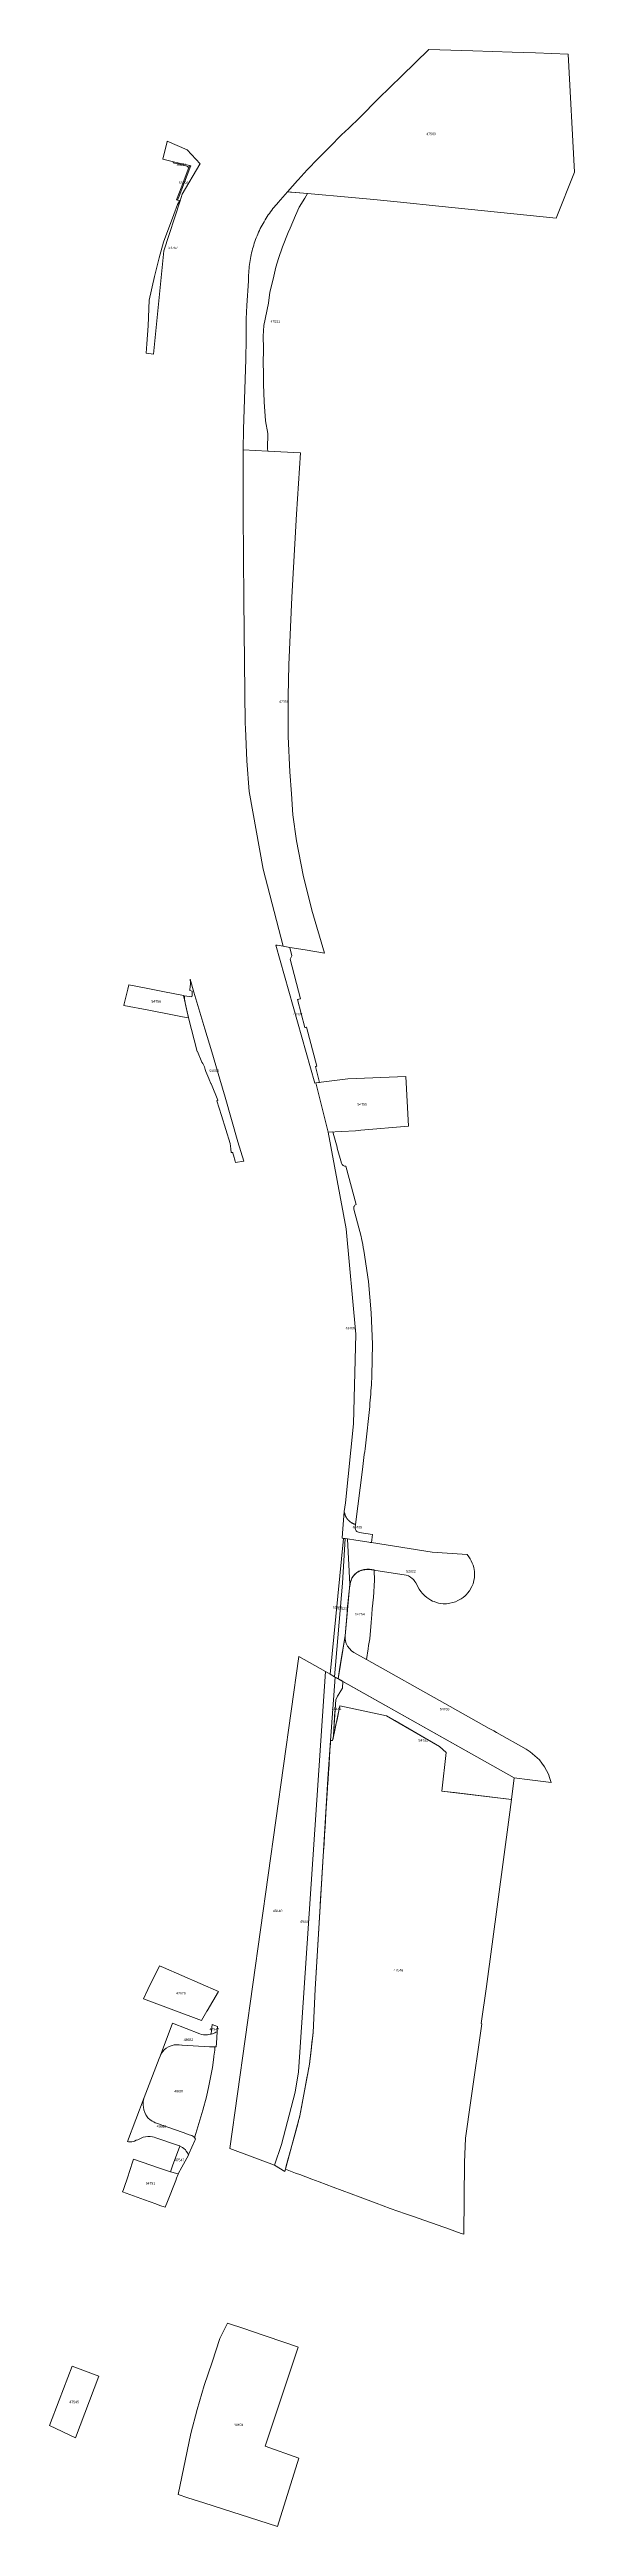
# Model space of a CAD drawing. Header units: metres. Extents: x 105313 to 106240, y 111784 to 118148.
# Drawn here: x 105846 to 106057, y 114529 to 115527 of the extents above; entities that cross this region are included whole.
import ezdxf
from ezdxf.enums import TextEntityAlignment as Align

# ---------------------------------------------------------------- set-up
doc = ezdxf.new("R2010")
doc.units = ezdxf.units.M
doc.layers.add('60-PREDIAL-COD', color=8, linetype='Continuous', lineweight=5)
doc.layers.add('60-PREDIAL-LOTE', color=42, linetype='CONTINUOUS', lineweight=13)

msp = doc.modelspace()

# ---------------------------------------------------------------- linework, layer by layer
at = {"layer": '60-PREDIAL-LOTE'}
for points in [[(105945.8375, 115474.1608), (105949.5065, 115478.1454), (105953.9105, 115482.7387), (105958.5781, 115487.3629), (105963.3473, 115492.1692), (105966.2127, 115494.8823), (105970.6425, 115499.2297), (105978.2697, 115506.8032), (105987.5667, 115515.9263), (105998.4808, 115526.5485), (106016.227, 115525.9783), (106032.0488, 115525.4699), (106041.4913, 115525.1665), (106054.6159, 115524.7449), (106057.2019, 115477.1278), (106049.8344, 115458.6044), (106002.5338, 115463.473), (105987.1332, 115465.0582), (105976.4168, 115466.1612), (105967.4245, 115466.9958), (105949.6211, 115468.5587), (105944.9738, 115468.9666), (105942.7631, 115469.1607), (105941.6185, 115469.2612), (105945.5719, 115473.8724), (105945.8375, 115474.1608)], [(105897.3005, 115465.8679), (105897.9035, 115467.4599), (105902.1988, 115478.7994), (105902.561, 115479.7549), (105902.1057, 115479.8715), (105897.9722, 115480.7997), (105895.6126, 115481.3787), (105891.2779, 115482.4426), (105893.0215, 115489.4984), (105893.0459, 115489.5974), (105901.1787, 115486.1072), (105906.3531, 115480.5818), (105906.284, 115480.4636), (105899.1888, 115468.3215), (105898.3038, 115465.6335), (105891.7162, 115445.5145), (105887.6086, 115403.9168), (105884.809, 115404.3415), (105884.5734, 115404.3772), (105884.889, 115408.0112), (105885.4095, 115415.3387), (105885.8938, 115425.6175), (105887.9769, 115435.1643), (105888.339, 115436.8238), (105889.878, 115442.6941), (105891.5394, 115449.0313), (105895.8215, 115460.177), (105897.3092, 115464.1828), (105898.0064, 115465.5101), (105898.1175, 115465.7216), (105897.3135, 115465.8656), (105897.3005, 115465.8679)], [(105902.0596, 115479.7499), (105901.7993, 115479.0633), (105901.7965, 115479.0651), (105901.5577, 115479.2228), (105901.4645, 115479.2844), (105901.2567, 115479.4217), (105901.2456, 115479.429), (105901.0029, 115479.5894), (105900.0345, 115479.8405), (105897.569, 115480.48), (105897.5595, 115480.4825), (105897.363, 115480.5335), (105897.2258, 115480.5691), (105895.5139, 115480.9778), (105895.5931, 115481.2996), (105895.6126, 115481.3787), (105897.9722, 115480.7997), (105902.1057, 115479.8715), (105902.0596, 115479.7499)], [(105897.9035, 115467.4599), (105897.3005, 115465.8679), (105896.8477, 115465.9941), (105898.6909, 115470.8658), (105901.7993, 115479.0633), (105902.0596, 115479.7499), (105902.1057, 115479.8715), (105902.561, 115479.7549), (105902.1988, 115478.7994), (105897.9035, 115467.4599)], [(105933.5888, 115364.8834), (105923.7235, 115365.3781), (105923.8525, 115373.7613), (105924.8071, 115401.812), (105924.8528, 115410.0314), (105924.8931, 115418.1101), (105925.1522, 115423.4536), (105925.8844, 115433.4666), (105925.9069, 115435.7561), (105925.9548, 115436.8494), (105926.0095, 115437.6463), (105926.072, 115438.4432), (105926.1579, 115439.2322), (105926.2517, 115440.0213), (105926.3533, 115440.8103), (105926.4782, 115441.5994), (105926.6111, 115442.3885), (105926.7673, 115443.1697), (105926.9236, 115443.951), (105927.1033, 115444.7244), (105927.2908, 115445.4979), (105927.494, 115446.2713), (105927.7127, 115447.0369), (105927.9393, 115447.7947), (105928.1893, 115448.5525), (105928.4394, 115449.3104), (105928.7127, 115450.0603), (105928.994, 115450.8025), (105929.2909, 115451.5447), (105929.6034, 115452.279), (105929.9237, 115453.0056), (105930.2518, 115453.7321), (105930.6034, 115454.4431), (105930.9628, 115455.154), (105931.33, 115455.8649), (105931.7128, 115456.5603), (105932.1112, 115457.2477), (105932.5175, 115457.9352), (105932.9394, 115458.6149), (105933.3691, 115459.279), (105933.8144, 115459.943), (105934.2675, 115460.5992), (105934.7363, 115461.2399), (105935.2128, 115461.8805), (105935.6972, 115462.5133), (105936.1972, 115463.1305), (105936.705, 115463.7399), (105937.2285, 115464.3492), (105937.7597, 115464.9431), (105941.6185, 115469.2612), (105949.6211, 115468.5587), (105948.5806, 115466.6893), (105946.204, 115463.1342), (105944.7263, 115459.7934), (105942.5935, 115454.6078), (105941.848, 115452.8993), (105939.5729, 115447.1485), (105937.9372, 115442.4902), (105936.8598, 115438.9769), (105935.7674, 115434.146), (105934.4311, 115428.9053), (105933.9113, 115424.411), (105931.9887, 115415.5085), (105931.722, 115411.1117), (105931.875, 115406.1362), (105931.822, 115399.9053), (105931.9043, 115396.7537), (105931.9573, 115391.887), (105932.2114, 115384.7375), (105932.7506, 115377.0607), (105933.6419, 115372.0191), (105933.5682, 115365.9371), (105933.5888, 115364.8834)], [(105948.7334, 115164.0538), (105942.4998, 115165.0975), (105939.812, 115165.5476), (105931.7278, 115196.5814), (105931.7269, 115196.586), (105926.1221, 115227.8704), (105925.1644, 115240.2615), (105925.1641, 115240.2655), (105924.6171, 115253.3829), (105924.5398, 115255.2196), (105924.0168, 115304.9759), (105923.7348, 115339.9373), (105923.7235, 115365.3781), (105933.5888, 115364.8834), (105946.7731, 115364.2222), (105945.1453, 115339.5426), (105943.3544, 115306.111), (105942.1475, 115278.8898), (105941.8353, 115266.2231), (105941.8949, 115250.0374), (105942.4928, 115235.7255), (105943.1116, 115226.8929), (105943.743, 115218.4111), (105945.1439, 115207.9543), (105947.8651, 115194.1456), (105951.4128, 115180.0849), (105956.5194, 115162.7502), (105948.7334, 115164.0538)], [(105945.6429, 115144.1115), (105948.5539, 115132.8427), (105948.7705, 115132.8937), (105949.0369, 115132.9565), (105949.2359, 115133.0031), (105953.4337, 115117.2681), (105953.1025, 115117.1837), (105952.9127, 115117.1353), (105952.8493, 115117.1191), (105954.524, 115110.7199), (105953.0071, 115110.5221), (105952.5615, 115110.464), (105936.8666, 115166.0413), (105937.3515, 115165.96), (105939.812, 115165.5476), (105942.4998, 115165.0975), (105943.3643, 115161.7461), (105942.5789, 115160.3821), (105946.7767, 115144.4125), (105946.1083, 115144.2351), (105945.8101, 115144.1559), (105945.6429, 115144.1115)], [(105875.7839, 115142.3366), (105877.1879, 115148.2365), (105877.6045, 115149.9875), (105884.6866, 115148.6543), (105891.9711, 115147.2216), (105899.6965, 115145.7007), (105900.0914, 115143.9482), (105900.1228, 115143.8084), (105900.1558, 115143.6621), (105900.5063, 115142.1048), (105901.328, 115138.4536), (105901.6541, 115137.0044), (105901.7142, 115136.7392), (105899.311, 115137.208), (105894.536, 115138.1177), (105885.7308, 115139.7953), (105875.6368, 115141.7184), (105875.7839, 115142.3366)], [(105903.8641, 115147.1226), (105908.2548, 115132.3374), (105911.0428, 115123.0738), (105914.2704, 115112.0938), (105916.4109, 115104.8122), (105921.5605, 115086.7886), (105923.95, 115078.985), (105920.6184, 115078.4809), (105920.4777, 115078.9786), (105919.7837, 115081.4336), (105919.5428, 115082.2859), (105919.4735, 115082.5312), (105918.8435, 115082.4821), (105918.8054, 115082.4791), (105918.7191, 115084.0547), (105918.3998, 115086.1681), (105915.024, 115097.3624), (105913.044, 115103.3616), (105913.5403, 115103.5383), (105910.9038, 115109.9346), (105910.8211, 115110.1353), (105910.7372, 115110.3386), (105910.0602, 115111.9812), (105909.8885, 115112.3819), (105908.7001, 115115.1564), (105908.3761, 115115.9128), (105908.0904, 115116.9976), (105907.4799, 115118.3512), (105907.073, 115118.9548), (105905.2592, 115123.1892), (105905.2269, 115123.1972), (105901.7142, 115136.7392), (105900.0914, 115143.9482), (105900.0648, 115145.0475), (105900.0934, 115145.6242), (105903.0728, 115145.1853), (105903.0914, 115145.8154), (105903.1407, 115147.4798), (105902.2052, 115147.7655), (105902.275, 115148.5226), (105902.3078, 115148.8775), (105902.3582, 115149.4243), (105902.3585, 115149.4275), (105902.4225, 115150.1211), (105902.4719, 115150.6566), (105902.3773, 115152.334), (105903.8641, 115147.1226)], [(105971.0919, 115091.4827), (105968.9123, 115091.2561), (105957.8898, 115090.7331), (105953.0071, 115110.5221), (105965.8264, 115112.1936), (105989.1859, 115113.1387), (105990.3263, 115093.1621), (105971.0919, 115091.4827)], [(105968.9005, 114932.8381), (105968.8482, 114932.8503), (105968.7545, 114932.8815), (105968.6529, 114932.9049), (105968.5514, 114932.9441), (105968.4498, 114932.9753), (105968.356, 114933.0065), (105968.2545, 114933.0456), (105968.1607, 114933.0846), (105968.067, 114933.1237), (105967.9654, 114933.1706), (105967.8717, 114933.2095), (105967.7779, 114933.2565), (105967.6842, 114933.3034), (105967.5904, 114933.3503), (105967.5044, 114933.405), (105967.4107, 114933.4518), (105967.317, 114933.5065), (105967.2309, 114933.5612), (105967.1451, 114933.6159), (105967.0592, 114933.6783), (105966.9732, 114933.7331), (105966.8873, 114933.7956), (105966.8014, 114933.8581), (105966.7153, 114933.9206), (105966.6373, 114933.9909), (105966.5592, 114934.0534), (105966.4811, 114934.1237), (105966.4029, 114934.194), (105966.3248, 114934.2643), (105966.2467, 114934.3347), (105966.1764, 114934.4128), (105966.0982, 114934.4831), (105966.0279, 114934.5612), (105965.9576, 114934.6393), (105965.8874, 114934.7175), (105965.8249, 114934.7956), (105965.7545, 114934.8737), (105965.692, 114934.9597), (105965.6295, 114935.0378), (105965.567, 114935.1237), (105965.5045, 114935.2097), (105965.442, 114935.2956), (105965.3873, 114935.3815), (105965.3326, 114935.4753), (105965.2779, 114935.5612), (105965.2233, 114935.655), (105965.1764, 114935.7409), (105965.1217, 114935.8347), (105965.0748, 114935.9284), (105965.028, 114936.0222), (105964.9889, 114936.1159), (105964.942, 114936.2097), (105964.9029, 114936.3112), (105964.8639, 114936.405), (105964.8248, 114936.4987), (105964.7858, 114936.6003), (105964.7545, 114936.7018), (105964.7233, 114936.7956), (105964.692, 114936.8972), (105964.6608, 114936.9987), (105964.6296, 114937.1003), (105964.6061, 114937.2018), (105964.5827, 114937.3034), (105964.5592, 114937.405), (105964.5358, 114937.5065), (105964.5203, 114937.6081), (105964.39, 114937.9373), (105964.3873, 114937.944), (105964.9264, 114941.4987), (105968.2158, 114973.3267), (105969.1224, 115009.4282), (105965.2099, 115051.8429), (105957.8898, 115090.7331), (105959.7991, 115090.8237), (105960.2251, 115089.3163), (105961.5329, 115084.6887), (105961.5347, 115084.6817), (105961.6363, 115084.3225), (105963.3735, 115078.2283), (105963.4761, 115077.9579), (105963.4779, 115077.9549), (105963.6229, 115077.7087), (105963.6249, 115077.7063), (105963.8097, 115077.4877), (105963.8169, 115077.4809), (105964.0311, 115077.3017), (105964.0347, 115077.2993), (105964.2719, 115077.1599), (105964.2763, 115077.1575), (105964.2811, 115077.1553), (105964.5525, 115077.0533), (105964.8355, 115076.9989), (105964.8401, 115076.9985), (105965.1247, 115076.9927), (105969.2139, 115061.6503), (105968.9715, 115061.5057), (105968.9671, 115061.5021), (105968.7571, 115061.3219), (105968.5775, 115061.1039), (105968.5745, 115061.0989), (105968.4377, 115060.8583), (105968.3425, 115060.5925), (105968.3415, 115060.5881), (105968.2937, 115060.3143), (105968.2937, 115060.0319), (105968.2943, 115060.0271), (105968.3417, 115059.7535), (105971.2361, 115048.7655), (105971.3949, 115047.9645), (105971.6325, 115046.7347), (105971.8643, 115045.5019), (105972.0905, 115044.2655), (105972.3075, 115043.0427), (105974.1413, 115030.5583), (105974.1429, 115030.5413), (105975.2943, 115017.9927), (105975.2955, 115017.9717), (105975.7635, 115005.3831), (105975.7635, 115005.3687), (105975.5471, 114992.7667), (105975.4889, 114991.5261), (105975.4233, 114990.2711), (105975.3515, 114989.0185), (105975.2737, 114987.7683), (105975.1901, 114986.5209), (105975.1011, 114985.2759), (105975.0067, 114984.0333), (105974.9073, 114982.7933), (105974.8029, 114981.5559), (105974.6943, 114980.3211), (105974.5809, 114979.0887), (105974.4637, 114977.8589), (105974.3427, 114976.6317), (105974.2179, 114975.4071), (105974.0897, 114974.1847), (105973.9583, 114972.9651), (105973.8239, 114971.7477), (105973.6869, 114970.5331), (105973.5471, 114969.3207), (105973.4053, 114968.1107), (105973.2611, 114966.9033), (105973.1153, 114965.6983), (105972.9679, 114964.4955), (105972.8189, 114963.2949), (105972.6689, 114962.0969), (105972.5171, 114960.8957), (105972.3653, 114959.7033), (105972.2131, 114958.5129), (105972.0605, 114957.3249), (105971.9075, 114956.1391), (105971.7549, 114954.9549), (105968.9005, 114932.8381)], [(105975.43, 114925.5034), (105975.426, 114925.4739), (105975.3917, 114925.4792), (105975.3454, 114925.4864), (105974.9865, 114925.5421), (105974.9209, 114925.5523), (105974.2841, 114925.6512), (105973.5723, 114925.7617), (105969.1114, 114926.4544), (105965.6984, 114926.9844), (105965.6952, 114926.9849), (105964.7358, 114927.1259), (105964.736, 114927.1297), (105964.71, 114927.1328), (105964.1503, 114927.2001), (105963.5349, 114927.2662), (105963.5404, 114927.3236), (105963.6948, 114929.2579), (105964.3873, 114937.944), (105964.39, 114937.9373), (105964.5203, 114937.6081), (105964.5358, 114937.5065), (105964.5592, 114937.405), (105964.5827, 114937.3034), (105964.6061, 114937.2018), (105964.6296, 114937.1003), (105964.6608, 114936.9987), (105964.692, 114936.8972), (105964.7233, 114936.7956), (105964.7545, 114936.7018), (105964.7858, 114936.6003), (105964.8248, 114936.4987), (105964.8639, 114936.405), (105964.9029, 114936.3112), (105964.942, 114936.2097), (105964.9889, 114936.1159), (105965.028, 114936.0222), (105965.0748, 114935.9284), (105965.1217, 114935.8347), (105965.1764, 114935.7409), (105965.2233, 114935.655), (105965.2779, 114935.5612), (105965.3326, 114935.4753), (105965.3873, 114935.3815), (105965.442, 114935.2956), (105965.5045, 114935.2097), (105965.567, 114935.1237), (105965.6295, 114935.0378), (105965.692, 114934.9597), (105965.7545, 114934.8737), (105965.8249, 114934.7956), (105965.8874, 114934.7175), (105965.9576, 114934.6393), (105966.0279, 114934.5612), (105966.0982, 114934.4831), (105966.1764, 114934.4128), (105966.2467, 114934.3347), (105966.3248, 114934.2643), (105966.4029, 114934.194), (105966.4811, 114934.1237), (105966.5592, 114934.0534), (105966.6373, 114933.9909), (105966.7153, 114933.9206), (105966.8014, 114933.8581), (105966.8873, 114933.7956), (105966.9732, 114933.7331), (105967.0592, 114933.6783), (105967.1451, 114933.6159), (105967.2309, 114933.5612), (105967.317, 114933.5065), (105967.4107, 114933.4518), (105967.5044, 114933.405), (105967.5904, 114933.3503), (105967.6842, 114933.3034), (105967.7779, 114933.2565), (105967.8717, 114933.2095), (105967.9654, 114933.1706), (105968.067, 114933.1237), (105968.1607, 114933.0846), (105968.2545, 114933.0456), (105968.356, 114933.0065), (105968.4498, 114932.9753), (105968.5514, 114932.9441), (105968.6529, 114932.9049), (105968.7545, 114932.8815), (105968.8482, 114932.8503), (105968.9005, 114932.8381), (105968.7704, 114931.8309), (105968.7559, 114931.4883), (105968.8001, 114931.1481), (105968.9017, 114930.8205), (105969.0579, 114930.5152), (105969.2639, 114930.2409), (105969.5138, 114930.0059), (105969.8001, 114929.8171), (105970.1145, 114929.68), (105970.4477, 114929.5986), (105975.8731, 114928.7576), (105975.43, 114925.5034)], [(105963.7809, 114909.1149), (105960.5305, 114871.4753), (105958.7691, 114872.4641), (105964.1503, 114927.2001), (105964.7101, 114927.1329), (105964.7361, 114927.1297), (105964.7359, 114927.1259), (105963.7809, 114909.1149)], [(105965.6952, 114926.9849), (105965.6981, 114926.9294), (105966.6803, 114908.7014), (105964.7639, 114887.9666), (105961.9342, 114870.6868), (105960.7859, 114871.3318), (105960.5304, 114871.4751), (105963.7809, 114909.1149), (105964.7358, 114927.1259), (105965.6952, 114926.9849)], [(105975.426, 114925.4739), (105999.8417, 114921.6825), (106013.9076, 114920.7194), (106014.6149, 114919.6912), (106015.2018, 114918.8861), (106015.5864, 114918.169), (106016.0309, 114917.2013), (106016.3138, 114916.4624), (106016.6463, 114915.4851), (106016.878, 114913.9162), (106016.9278, 114912.7512), (106016.8811, 114911.457), (106016.6854, 114910.2804), (106016.3529, 114908.8536), (106015.8835, 114907.8372), (106014.8335, 114906.0231), (106014.1382, 114905.1297), (106013.6339, 114904.5341), (106013.1526, 114904.0301), (106012.3263, 114903.3714), (106011.547, 114902.8521), (106010.2314, 114902.1255), (106009.2839, 114901.7055), (106008.2372, 114901.3161), (106006.9666, 114901.0484), (106005.6295, 114900.888), (106004.3349, 114900.8792), (106003.3414, 114900.9988), (106002.4317, 114901.1543), (106001.6058, 114901.4056), (106000.6722, 114901.7166), (105999.9991, 114901.9706), (105999.2809, 114902.3534), (105998.455, 114902.8438), (105997.653, 114903.4539), (105996.9082, 114904.0807), (105995.9053, 114904.9763), (105995.2271, 114905.8143), (105994.6349, 114906.7765), (105994.1263, 114907.7007), (105993.7847, 114908.371), (105993.3372, 114909.2412), (105992.927, 114909.8572), (105992.2784, 114910.5876), (105991.8087, 114911.0104), (105991.1134, 114911.5819), (105990.2782, 114912.0638), (105989.4433, 114912.3716), (105974.544, 114914.5975), (105973.9012, 114914.6664), (105973.5148, 114914.6756), (105973.1242, 114914.6481), (105972.6647, 114914.5884), (105972.2731, 114914.5373), (105971.7768, 114914.4133), (105971.4413, 114914.3122), (105971.0875, 114914.202), (105970.6136, 114914.0039), (105970.177, 114913.7835), (105969.754, 114913.5258), (105969.3817, 114913.287), (105969.0922, 114913.0666), (105968.8384, 114912.8289), (105968.6054, 114912.5725), (105968.3229, 114912.2702), (105968.0469, 114911.9544), (105967.7995, 114911.5876), (105967.5499, 114911.1478), (105967.3601, 114910.7441), (105967.1635, 114910.2734), (105967.0093, 114909.8136), (105966.8864, 114909.4005), (105966.6803, 114908.7014), (105965.6981, 114926.9294), (105965.6952, 114926.9849), (105965.6984, 114926.9844), (105969.1114, 114926.4544), (105973.5723, 114925.7617), (105974.2841, 114925.6512), (105974.9209, 114925.5523), (105974.9865, 114925.5421), (105975.3454, 114925.4864), (105975.3917, 114925.4792), (105975.426, 114925.4739)], [(105976.4308, 114914.5042), (105976.4546, 114914.0909), (105976.6583, 114910.5549), (105976.6491, 114910.4257), (105976.1521, 114903.4322), (105976.0849, 114902.486), (105975.8038, 114899.8459), (105975.7045, 114898.9134), (105975.5097, 114896.5168), (105975.3815, 114894.9393), (105975.249, 114893.3086), (105974.716, 114886.7513), (105974.3852, 114884.7387), (105974.265, 114884.0074), (105974.207, 114883.6546), (105974.1243, 114883.1516), (105974.0906, 114882.9468), (105974.0462, 114882.677), (105973.356, 114878.4777), (105968.332, 114881.2985), (105967.3488, 114881.9662), (105966.4926, 114882.7908), (105965.7884, 114883.7483), (105965.2562, 114884.8111), (105964.9366, 114885.8353), (105964.7773, 114886.8964), (105964.782, 114887.9693), (105965.5426, 114897.3268), (105965.7475, 114899.848), (105965.86, 114900.9045), (105966.1411, 114903.545), (105966.2808, 114904.8557), (105966.3844, 114905.83), (105966.5701, 114907.2577), (105966.7494, 114908.6863), (105966.9696, 114909.765), (105967.3562, 114910.7958), (105967.6699, 114911.3486), (105967.8996, 114911.7532), (105968.5865, 114912.6137), (105969.3997, 114913.3558), (105970.3193, 114913.9612), (105971.3223, 114914.4149), (105972.3842, 114914.7058), (105973.4784, 114914.8265), (105974.5781, 114914.7743), (105976.4308, 114914.5042)], [(105973.356, 114878.4777), (106004.8982, 114860.7687), (106022.8787, 114850.673), (106024.6687, 114849.668), (106025.7176, 114849.0792), (106037.6674, 114842.3699), (106039.2733, 114841.2848), (106043.0535, 114838.043), (106044.0967, 114836.6598), (106045.1401, 114835.2763), (106045.9417, 114833.7403), (106046.7434, 114832.2041), (106047.2814, 114830.5571), (106047.8195, 114828.9099), (106039.2516, 114830.0234), (106032.8861, 114830.8505), (105961.9408, 114870.6833), (105962.7179, 114875.3625), (105964.782, 114887.9693), (105964.7773, 114886.8964), (105964.9366, 114885.8353), (105965.2562, 114884.8111), (105965.7884, 114883.7483), (105966.4926, 114882.7908), (105967.3488, 114881.9662), (105968.332, 114881.2985), (105973.356, 114878.4777)], [(105939.2, 114683.2), (105936.333, 114674.857), (105918.298, 114681.601), (105946.089, 114879.583), (105956.853, 114873.54), (105946, 114712.4), (105944.6, 114704.2), (105939.2, 114683.2)], [(105958.769, 114872.4641), (105960.5304, 114871.4751), (105960.7859, 114871.3318), (105960.7842, 114871.3083), (105958.8505, 114845.8047), (105958.8453, 114845.7383), (105958.561, 114842.1222), (105957.8483, 114830.3455), (105952.6587, 114745.7601), (105951.868, 114728.322), (105950.454, 114715.532), (105946.546, 114694.679), (105940.4737, 114672.3206), (105940.4324, 114672.3459), (105936.333, 114674.857), (105939.2, 114683.2), (105944.6, 114704.2), (105946, 114712.4), (105956.853, 114873.54), (105958.769, 114872.4641)], [(105960.7815, 114871.2733), (105960.784, 114871.3083), (105960.7851, 114871.3236), (105960.7857, 114871.3319), (105960.9893, 114871.2176), (105961.2822, 114871.0531), (105961.3748, 114871.0011), (105961.6574, 114870.8424), (105961.6896, 114870.8243), (105961.9278, 114870.6906), (105961.9343, 114870.687), (105962.0405, 114870.6273), (105962.1154, 114870.5854), (105962.1953, 114870.5405), (105962.2263, 114870.5231), (105962.2702, 114870.4984), (105962.3512, 114870.453), (105962.4048, 114870.4229), (105962.5081, 114870.3649), (105962.5411, 114870.3463), (105962.6666, 114870.2759), (105962.724, 114870.2437), (105962.8288, 114870.1848), (105962.8365, 114870.1804), (105962.9777, 114870.1012), (105963.0203, 114870.0773), (105963.1219, 114870.0202), (105963.1615, 114869.998), (105963.2619, 114869.9416), (105963.3083, 114869.9156), (105963.4378, 114869.8429), (105963.4561, 114869.8326), (105963.5639, 114869.772), (105963.5664, 114869.7707), (105963.713, 114869.6884), (105963.7623, 114869.6607), (105963.768, 114869.6575), (105963.8329, 114869.621), (105963.8373, 114869.6186), (105963.8371, 114869.6128), (105963.8367, 114869.6038), (105963.6903, 114866.864), (105962.3267, 114864.6906), (105960.9865, 114862.3817), (105960.0946, 114848.0059), (105960.0781, 114847.7396), (105959.6727, 114845.802), (105959.6632, 114845.802), (105959.6208, 114845.8022), (105958.8505, 114845.8047), (105960.7815, 114871.2733)], [(105951.4116, 114724.1945), (105951.714, 114726.9308), (105951.78, 114727.5272), (105951.8678, 114728.3222), (105952.6587, 114745.7601), (105954.6981, 114779.0104), (105954.7534, 114779.9017), (105955.4077, 114790.2417), (105955.435, 114790.6735), (105956.105, 114801.2624), (105956.288, 114804.1554), (105956.5242, 114807.8889), (105956.7162, 114810.9224), (105957.0763, 114816.6136), (105957.3297, 114820.6195), (105957.7082, 114826.6016), (105957.7226, 114826.8296), (105957.8618, 114829.0295), (105957.8997, 114829.6283), (105957.95, 114830.423), (105957.9973, 114831.2253), (105958.0326, 114831.8243), (105958.1254, 114833.3979), (105958.1304, 114833.4837), (105958.1564, 114833.9242), (105958.4787, 114839.3933), (105958.5105, 114839.9323), (105958.5568, 114840.7185), (105958.5922, 114841.3174), (105958.639, 114842.112), (105958.6537, 114842.2872), (105958.7062, 114842.9133), (105958.7563, 114843.5112), (105958.843, 114844.5449), (105958.8667, 114844.8269), (105958.8932, 114845.1428), (105958.9486, 114845.8044), (105958.96, 114845.94), (105959.685, 114845.861), (105959.7556, 114845.8533), (105959.8134, 114846.1287), (105961.2158, 114852.8125), (105961.3786, 114853.5885), (105962.669, 114859.738), (105981.458, 114855.765), (105983.6037, 114854.5256), (105984.7617, 114853.8567), (106002.766, 114843.457), (106005.4459, 114840.9254), (106003.698, 114825.486), (106008.8323, 114824.8735), (106031.821, 114822.131), (106030.8602, 114814.9809), (106021.7035, 114746.8346), (106019.5731, 114731.861), (106019.8515, 114731.7047), (106015.4567, 114700.902), (106013.2914, 114685.7255), (106012.8557, 114675.9395), (106012.6174, 114647.0343), (106011.5848, 114647.396), (106006.3798, 114649.2192), (106005.3203, 114649.5903), (106004.5514, 114649.8596), (105991.9629, 114654.2691), (105989.1488, 114655.2549), (105982.9114, 114657.4397), (105980.1031, 114658.4898), (105977.3007, 114659.5378), (105970.7893, 114661.9727), (105959.9593, 114666.0225), (105954.3047, 114668.137), (105951.419, 114669.2161), (105946.4838, 114671.0616), (105945.1461, 114671.5619), (105944.7754, 114671.7005), (105940.7174, 114673.218), (105940.9272, 114673.9899), (105941.0845, 114674.5689), (105944.4636, 114687.0106), (105945.68, 114691.4891), (105945.9579, 114692.5124), (105946.1794, 114693.3279), (105946.3366, 114693.9069), (105946.5463, 114694.6789), (105946.6937, 114695.4653), (105946.8042, 114696.055), (105948.4298, 114704.7295), (105949.5374, 114710.6403), (105949.6104, 114711.0301), (105950.1962, 114714.1563), (105950.3067, 114714.746), (105950.4541, 114715.5322), (105950.542, 114716.3275), (105950.6079, 114716.9238), (105950.8093, 114718.7458), (105951.1997, 114722.2781), (105951.2584, 114722.8089), (105951.3931, 114724.0273), (105951.4116, 114724.1945)], [(105959.685, 114845.861), (105960.0781, 114847.7396), (105960.0946, 114848.0059), (105960.6797, 114857.4361), (105960.7151, 114858.0062), (105960.9865, 114862.3817), (105961.7048, 114863.6192), (105962.1902, 114864.4554), (105962.3267, 114864.6906), (105963.6903, 114866.864), (105963.703, 114867.101), (105963.8367, 114869.6038), (105963.8372, 114869.6128), (105963.8373, 114869.6185), (106032.8861, 114830.8505), (106031.8211, 114822.1309), (106003.698, 114825.486), (106005.4467, 114840.9248), (106002.766, 114843.457), (105981.458, 114855.765), (105962.669, 114859.7381), (105959.8134, 114846.1287), (105959.7556, 114845.8533), (105959.685, 114845.861)], [(105909.1277, 114736.8376), (105906.9168, 114733.0895), (105883.4856, 114741.8061), (105885.3175, 114745.5766), (105889.9388, 114755.0882), (105891.5459, 114754.3926), (105913.8011, 114744.7603), (105909.198, 114736.9567), (105909.1277, 114736.8376)], [(105907.697, 114727.3464), (105908.4654, 114727.3324), (105909.2838, 114727.3842), (105910.3561, 114727.5316), (105910.8024, 114727.6494), (105911.3086, 114727.783), (105912.2954, 114728.1855), (105912.3139, 114728.1933), (105912.754, 114728.3975), (105913.1668, 114728.589), (105912.9112, 114723.9128), (105912.837, 114722.5546), (105912.3341, 114722.5181), (105911.6701, 114722.47), (105910.0883, 114722.5583), (105899.1735, 114723.1948), (105898.97, 114723.2067), (105897.9513, 114723.2861), (105897.943, 114723.2867), (105897.0517, 114723.3522), (105895.9239, 114723.2964), (105894.7174, 114722.9578), (105893.5595, 114722.4647), (105892.6961, 114721.9142), (105891.8494, 114721.258), (105891.3569, 114720.6049), (105890.86, 114719.9268), (105890.5292, 114719.3194), (105890.1959, 114718.6765), (105895.2817, 114732.0733), (105906.2079, 114727.7506), (105906.9104, 114727.4664), (105907.697, 114727.3464)], [(105911.3086, 114727.783), (105910.8024, 114727.6494), (105910.9945, 114729.1775), (105911.2468, 114731.5099), (105913.3484, 114730.7432), (105913.1668, 114728.589), (105912.754, 114728.3975), (105912.3139, 114728.1933), (105912.2954, 114728.1855), (105911.3086, 114727.783)], [(105910.0883, 114722.5583), (105911.6701, 114722.47), (105912.3341, 114722.5181), (105912.2429, 114721.2141), (105911.9501, 114718.7828), (105911.8989, 114718.3574), (105911.3993, 114714.2101), (105909.8964, 114706.7806), (105908.8804, 114702.3991), (105907.4152, 114697.0617), (105904.6321, 114687.5576), (105904.1532, 114685.8845), (105904.0319, 114686.026), (105903.8414, 114686.2482), (105903.4498, 114686.5128), (105903.0688, 114686.7562), (105901.9471, 114687.1216), (105899.5304, 114687.9774), (105892.893, 114690.328), (105890.936, 114691.021), (105889.3331, 114691.5887), (105888.2561, 114691.9701), (105887.6729, 114692.2423), (105886.9861, 114692.5628), (105886.1394, 114693.219), (105885.4833, 114693.8328), (105884.9543, 114694.4676), (105884.8718, 114694.6037), (105884.5308, 114695.1663), (105884.0651, 114696.0765), (105883.6418, 114697.156), (105883.4936, 114698.1508), (105883.4513, 114698.9763), (105883.4089, 114699.95), (105883.4724, 114700.6908), (105883.8375, 114702.0678), (105889.8679, 114717.8125), (105890.1959, 114718.6765), (105890.5292, 114719.3194), (105890.86, 114719.9268), (105891.3569, 114720.6049), (105891.8494, 114721.258), (105892.6961, 114721.9142), (105893.5595, 114722.4647), (105894.7174, 114722.9578), (105895.9239, 114723.2964), (105897.0517, 114723.3522), (105897.943, 114723.2867), (105897.9513, 114723.2861), (105898.97, 114723.2067), (105899.1735, 114723.1948), (105910.0883, 114722.5583)], [(105904.0319, 114686.026), (105904.5023, 114685.3546), (105904.2538, 114684.7889), (105901.8718, 114679.3662), (105901.6661, 114678.8978), (105901.3763, 114679.5575), (105901.2312, 114679.888), (105900.8025, 114680.5468), (105900.4057, 114681.039), (105899.8352, 114681.5461), (105899.2562, 114681.9965), (105898.5189, 114682.4346), (105898.2394, 114682.5744), (105898.2419, 114682.5812), (105896.8983, 114683.0597), (105888.556, 114685.8403), (105887.8575, 114686.1022), (105887.1365, 114686.3006), (105886.2435, 114686.3932), (105885.5045, 114686.404), (105885.3373, 114686.4064), (105884.3054, 114686.3006), (105883.4609, 114686.1349), (105882.8515, 114685.8562), (105881.2335, 114685.0981), (105880.625, 114684.8599), (105879.9782, 114684.5835), (105879.3749, 114684.401), (105878.8272, 114684.3216), (105877.9461, 114684.2422), (105877.4752, 114684.2686), (105877.0485, 114684.3427), (105883.8375, 114702.0678), (105883.4724, 114700.6908), (105883.4089, 114699.95), (105883.4513, 114698.9763), (105883.4936, 114698.1508), (105883.6418, 114697.156), (105884.0651, 114696.0765), (105884.5308, 114695.1663), (105884.8718, 114694.6037), (105884.9543, 114694.4676), (105885.4833, 114693.8328), (105886.1394, 114693.219), (105886.9861, 114692.5628), (105887.6729, 114692.2423), (105888.2561, 114691.9701), (105889.3331, 114691.5887), (105890.936, 114691.021), (105892.893, 114690.328), (105899.5304, 114687.9774), (105901.9471, 114687.1216), (105903.0688, 114686.7562), (105903.4498, 114686.5128), (105903.8414, 114686.2482), (105904.0319, 114686.026)], [(105898.9857, 114674.0643), (105897.4612, 114671.3153), (105894.4304, 114672.1783), (105895.2971, 114674.5439), (105895.8341, 114676.0094), (105897.6654, 114681.0076), (105898.2394, 114682.5744), (105898.5189, 114682.4346), (105899.2562, 114681.9965), (105899.8352, 114681.5461), (105900.4057, 114681.039), (105900.8025, 114680.5468), (105901.2312, 114679.888), (105901.3763, 114679.5575), (105901.6661, 114678.8978), (105898.9857, 114674.0643)], [(105896.4447, 114671.6041), (105897.4609, 114671.3144), (105897.5301, 114671.2944), (105896.8982, 114669.663), (105896.526, 114668.702), (105893.237, 114660.2112), (105892.3371, 114657.8879), (105890.123, 114658.6838), (105888.4503, 114659.285), (105883.975, 114660.8936), (105875.1225, 114664.0754), (105875.4442, 114665.036), (105877.318, 114670.6306), (105877.7399, 114671.8901), (105879.5346, 114677.2488), (105890.0537, 114673.6681), (105894.4304, 114672.1783), (105896.4447, 114671.6041)], [(105901.365, 114540.9958), (105897.484, 114542.237), (105902.616, 114566.868), (105905.184, 114576.532), (105908.048, 114586.113), (105911.1825, 114595.609), (105914.317, 114605.105), (105917.437, 114611.293), (105924.4236, 114608.9163), (105927.0251, 114608.0314), (105945.5476, 114601.7306), (105945.8012, 114601.6114), (105932.5592, 114561.7459), (105946.197, 114556.849), (105937.572, 114529.416), (105907.9202, 114538.8992), (105901.365, 114540.9958)], [(105856.1692, 114565.0825), (105845.6715, 114570.0125), (105849.5526, 114580.2492), (105854.7557, 114593.9732), (105865.5314, 114589.9387), (105856.1692, 114565.0825)]]:
    msp.add_lwpolyline(points, close=True, dxfattribs=at)

# ---------------------------------------------------------------- texts
at = {"layer": '60-PREDIAL-COD'}
for s, p in [('47563', (105999.4102, 115492.5764)), ('55291', (105898.8098, 115480.221)), ('55292', (105899.7043, 115472.8697)), ('54757', (105895.4633, 115446.7571)), ('47551', (105936.6723, 115417.0723)), ('47550', (105940.1215, 115264.0641)), ('54756', (105888.6755, 115143.3633)), ('49407', (105945.6953, 115138.2527)), ('50590', (105912.0074, 115115.4074)), ('54755', (105971.6667, 115101.9359)), ('49406', (105966.8267, 115011.8309)), ('49405', (105969.704, 114931.709)), ('52022', (105991.3115, 114913.9321)), ('52021', (105961.7526, 114899.3377)), ('52023', (105963.6053, 114898.9064)), ('54754', (105970.7178, 114896.6521)), ('49442', (105961.3439, 114858.567)), ('54753', (106004.8801, 114858.4396)), ('54752', (105996.2856, 114845.8747)), ('49440', (105937.5755, 114777.22)), ('49441', (105948.5595, 114772.9303)), ('47548', (105986.2692, 114753.3862)), ('47679', (105898.6433, 114744.0889)), ('47547', (105912.0754, 114729.5796)), ('48682', (105901.6813, 114725.3749)), ('48681', (105897.8715, 114704.6184)), ('48680', (105890.7754, 114690.4828)), ('47547', (105898.0482, 114676.9448)), ('54751', (105886.3263, 114667.5684)), ('47545', (105855.6015, 114579.5278)), ('49403', (105921.8405, 114570.3545))]:
    msp.add_text(s, height=1, dxfattribs=at).set_placement(p, align=Align.MIDDLE_CENTER)

doc.saveas('drawing.dxf')
